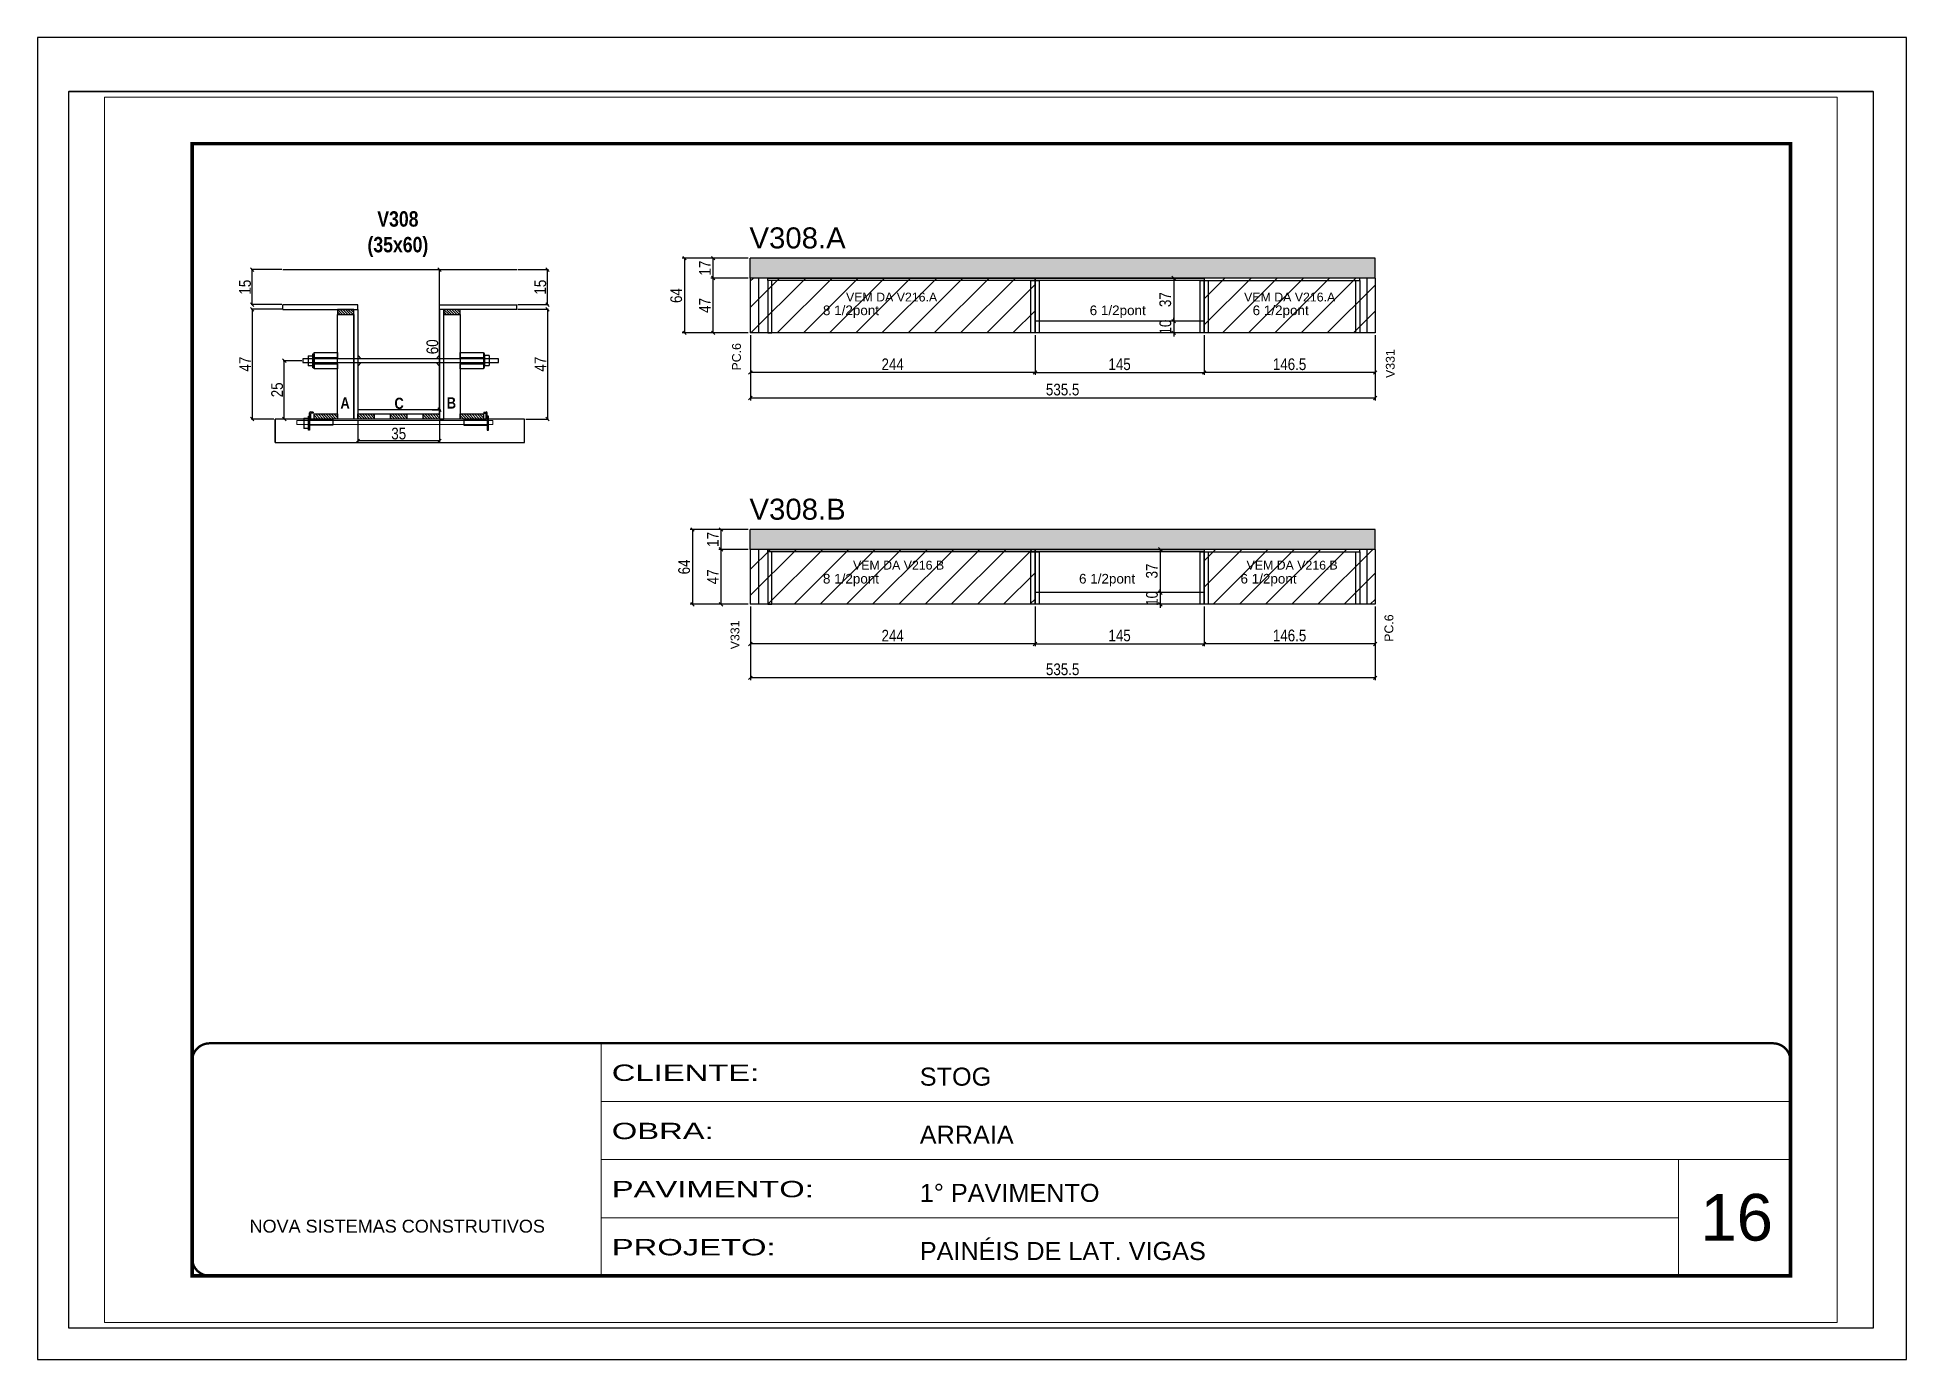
# Paper-space layout '01 (16)' of a CAD drawing. Extents: x -1 to 296, y 0 to 210.
# The model-space entities are those that its viewports show. They can reach past a viewport. Long polylines and large blocks are cut down to what shows.
import ezdxf

# ---------------------------------------------------------------- set-up
doc = ezdxf.new("R2010")
doc.units = 0
doc.linetypes.add('CONTINUO', pattern=[0])
doc.linetypes.add('DASHED', pattern=[0.75, 0.5, -0.25])
doc.layers.get('0').update_dxf_attribs({"linetype": 'CONTINUOUS'})
doc.layers.get('Defpoints').update_dxf_attribs({"linetype": 'CONTINUOUS'})
for name, color, linetype in [('1HACHURA MADEIRAS', 1, 'CONTINUOUS'), ('barrote', 251, 'CONTINUOUS'), ('COTA', 241, 'CONTINUOUS'), ('detalhes', 4, 'CONTINUOUS'), ('NOMENCLATURA', 7, 'CONTINUOUS'), ('Painéis', 200, 'CONTINUOUS'), ('PONTALETE', 7, 'CONTINUOUS'), ('presilha', 1, 'CONTINUOUS'), ('SARR_2.2x10', 60, 'CONTINUOUS'), ('SARR_2.2x7', 40, 'CONTINUOUS'), ('SARR_3.5x7', 81, 'CONTINUOUS'), ('Tubo de PVC', 51, 'CONTINUOUS')]:
    doc.layers.add(name, color=color, linetype=linetype)
for name, color, linetype, lineweight in [('CARIMBO', 255, 'CONTINUOUS', 9), ('CONCRETO', 251, 'CONTINUOUS', 25), ('Folhas', 255, 'CONTINUOUS', 9), ('REAPROVEITAMENTO', 251, 'CONTINUOUS', 9), ('SARRAFO DE PRESSAO', 251, 'DASHED', 9), ('SCO-___-LAJ', 2, 'CONTINUOUS', 0)]:
    doc.layers.add(name, color=color, linetype=linetype, lineweight=lineweight)
doc.styles.add('ARIAL', font='arial.ttf')
doc.styles.add('COTA TECNICA', font='techl___.ttf', dxfattribs={"height": 10})
doc.styles.add('COTA TECNICA 2X', font='techl___.ttf', dxfattribs={"height": 10})
doc.styles.add('TECNICA', font='techb___.ttf', dxfattribs={"height": 10})
doc.styles.add('Tecnologia', font='')
doc.styles.get('Tecnologia').set_extended_font_data('Forgotten Futurist')
doc.dimstyles.new('PAINEL', dxfattribs={"dimtxt": 10, "dimasz": 3, "dimexe": 3, "dimexo": 3, "dimgap": 3, "dimtad": 1, "dimdec": 1, "dimzin": 12, "dimdsep": 46, "dimtxsty": 'COTA TECNICA', "dimblk1": 'OBLIQUE', "dimblk2": 'OBLIQUE', "dimsah": 1, "dimcen": 0.9, "dimclrd": 4, "dimclre": 4, "dimclrt": 240, "dimadec": 1, "dimazin": 3, "dimtfac": 1, "dimtdec": 1, "dimtmove": 0, "dimatfit": 3, "dimfxl": 1, "dimtolj": 1, "dimtzin": 12, "dimarcsym": 0})
doc.dimstyles.new('SECAO', dxfattribs={"dimscale": 0.333333, "dimtxt": 5, "dimasz": 9, "dimexe": 3, "dimexo": 3, "dimgap": 3, "dimtad": 1, "dimdec": 1, "dimlfac": 0.5, "dimzin": 12, "dimdsep": 46, "dimtxsty": 'COTA TECNICA 2X', "dimblk1": 'OBLIQUE', "dimblk2": 'OBLIQUE', "dimsah": 1, "dimcen": 0.9, "dimclrd": 4, "dimclre": 4, "dimclrt": 240, "dimadec": 1, "dimazin": 3, "dimtfac": 1, "dimtdec": 1, "dimtmove": 0, "dimatfit": 3, "dimfxl": 1, "dimtolj": 1, "dimtzin": 12, "dimarcsym": 0})

psp = doc.layouts.new('01 (16)')

msp = doc.modelspace()

# ---------------------------------------------------------------- texts
at = {"layer": 'CARIMBO', "style": 'ARIAL'}
msp.add_text('16', height=40, dxfattribs=at).set_placement((10395.07, 9970.97))
at = {"layer": 'detalhes', "style": 'TECNICA'}
for s, p in [('A', (9229.36, 10683.89)), ('C', (9275.66, 10683.58)), ('B', (9320.5, 10683.89))]:
    msp.add_text(s, height=9.6, dxfattribs=at).set_placement(p)
at = {"layer": 'NOMENCLATURA', "linetype": 'Continuous', "style": 'ARIAL'}
for s, height, p in [('V308.A', 18, (9579.96, 10821.09)), ('VEM DA V216.A', 7.5671, (9662.72, 10775.62)), ('VEM DA V216.A', 7.5671, (10003.92, 10775.62)), ('V308.B', 18, (9579.96, 10588.63)), ('VEM DA V216.B', 7.5671, (9668.72, 10545.91)), ('VEM DA V216.B', 7.5671, (10006.01, 10545.91))]:
    msp.add_text(s, height=height, dxfattribs=at).set_placement(p)
for s, p in [('PC.6', (9572.6, 10716.49)), ('V331', (10133.01, 10710.07)), ('V331', (9571.32, 10477.61)), ('PC.6', (10131.84, 10484.03))]:
    msp.add_text(s, height=7.567, rotation=90, dxfattribs=at).set_placement(p)
at = {"layer": 'NOMENCLATURA', "insert": (9278.59, 10852.94), "char_height": 13.2, "attachment_point": 2, "style": 'TECNICA'}
msp.add_mtext_dynamic_manual_height_columns('V308\\P(35x60)', width=13.2, gutter_width=1, heights=[0], dxfattribs=at)
at = {"layer": 'PONTALETE', "linetype": 'Continuous', "style": 'ARIAL'}
for s, p in [('8 1/2pont', (9642.93, 10763.91)), ('6 1/2pont', (9871.58, 10763.91)), ('6 1/2pont', (10011.24, 10763.91)), ('8 1/2pont', (9642.93, 10533.96)), ('6 1/2pont', (9862.44, 10533.96)), ('6 1/2pont', (10000.84, 10533.96))]:
    msp.add_text(s, height=8.25, dxfattribs=at).set_placement(p)

# ---------------------------------------------------------------- blocks, each defined once
blk = doc.blocks.new('9999999999')
at = {"color": 30, "linetype": 'CONTINUO'}
for p, q in [((98564.6, 34230.2), (98564.6, 34429.4)), ((98564.6, 34379.6), (99584, 34379.6)), ((98564.6, 34329.8), (99488, 34329.8)), ((99584, 34329.8), (99488, 34329.8)), ((99488, 34329.8), (99488, 34230.2)), ((98564.6, 34280), (99488, 34280))]:
    blk.add_line(p, q, dxfattribs=at)
at = {"color": 30, "linetype": 'CONTINUO', "const_width": 2}
blk.add_lwpolyline([(99584, 34230.2), (99584, 34414.4, 0.414214), (99569, 34429.4), (98229, 34429.4, 0.414214), (98214, 34414.4), (98214, 34245.2, 0.414214), (98229, 34230.2), (99584, 34230.2)], format="xyb", dxfattribs=at)
at = {"layer": 'Folhas'}
blk.add_lwpolyline([(98139, 34190.2), (99624, 34190.2), (99624, 35240.2), (98139, 35240.2)], close=True, dxfattribs=at)
at = {"layer": 'Folhas', "color": 30, "const_width": 3}
blk.add_lwpolyline([(98214, 34230.2), (99584, 34230.2), (99584, 35200.2), (98214, 35200.2)], close=True, dxfattribs=at)
at = {"color": 7, "linetype": 'Continuous', "ltscale": 5, "style": 'ARIAL'}
for s, height, p in [('STOG', 15.48, (98837.7, 34393.1)), ('ARRAIA', 15.48, (98837.7, 34343.3)), ('1° PAVIMENTO', 15.483, (98837.7, 34293.5)), ('NOVA SISTEMAS CONSTRUTIVOS', 11.059, (98263.2, 34267.2)), ('PAINÉIS DE LAT. VIGAS', 15.483, (98837.7, 34243.7))]:
    blk.add_text(s, height=height, dxfattribs=at).set_placement(p)
at = {"layer": 'Folhas', "color": 7, "style": 'Tecnologia', "width": 1.5}
for s, p in [('CLIENTE:', (98573.7, 34397.2)), ('OBRA:', (98573.7, 34347.3)), ('PAVIMENTO:', (98573.7, 34297.5)), ('PROJETO:', (98573.7, 34247.7))]:
    blk.add_text(s, height=14, dxfattribs=at).set_placement(p)
blk = doc.blocks.new('_Oblique')
at = {"color": 0, "linetype": 'ByBlock', "lineweight": -2}
blk.add_line((-0.5, -0.5), (0.5, 0.5), dxfattribs=at)
blk = doc.blocks.new('*D392')
at = {"layer": 'COTA', "color": 4, "lineweight": -2, "transparency": 16777216}
for p, q in [((9244.3, 10673.9), (9244.3, 10655.2)), ((9314.3, 10673.9), (9314.3, 10655.2)), ((9314.3, 10656.2), (9244.3, 10656.2))]:
    blk.add_line(p, q, dxfattribs=at)
at = {"layer": 'Defpoints', "color": 0, "transparency": 16777216}
for p in [(9244.3, 10674.9), (9314.3, 10674.9), (9244.3, 10656.2)]:
    blk.add_point(p, dxfattribs=at)
at = {"layer": 'COTA', "color": 4, "lineweight": -2, "transparency": 16777216, "xscale": 3, "yscale": 3, "zscale": 3, "rotation": 180}
blk.add_blockref('_Oblique', (9244.3, 10656.2), dxfattribs=at)
at = {"layer": 'COTA', "color": 4, "lineweight": -2, "transparency": 16777216, "xscale": 3, "yscale": 3, "zscale": 3}
blk.add_blockref('_Oblique', (9314.3, 10656.2), dxfattribs=at)
at = {"layer": 'COTA', "color": 240, "transparency": 16777216, "insert": (9279.3, 10662.4), "char_height": 10, "attachment_point": 5, "style": 'COTA TECNICA 2X'}
blk.add_mtext('\\A1;35', dxfattribs=at)
blk = doc.blocks.new('PRESILHA METÁLICA 1')
at = {"layer": 'presilha'}
for p, q in [((0, 13), (6, 13)), ((0, 13), (0, 0)), ((6, 0), (0, 0)), ((6, 15.5), (7.5, 15.5)), ((6, -2.5), (6, 15.5)), ((6, 13), (6, 0)), ((7.5, 10.6), (7.5, 19.9)), ((7.5, 15.5), (7.5, -2.5)), ((37.5, 4.1), (7.5, 4.1)), ((12, 21), (8.6, 21)), ((9, 11.6), (9, 18.9)), ((12, 19.5), (9.6, 19.5)), ((37.5, 11), (9.6, 11)), ((12, 21), (12, 19.5)), ((37.5, 11), (37.5, 4.1)), ((7.5, -2.5), (6, -2.5))]:
    blk.add_line(p, q, dxfattribs=at)
for centre, radius, start, end in [((8.6, 19.9), 1.14, 90, 180), ((9.6, 18.9), 0.57, 90, 180), ((9.6, 11.6), 0.57, 180, 270)]:
    blk.add_arc(centre, radius, start, end, dxfattribs=at)
blk = doc.blocks.new('PRESILHA METÁLICA 2')
at = {"layer": 'presilha'}
for p, q in [((-30.8, 13.5), (-30.8, 6.6)), ((-30.8, 13.5), (-2.8, 13.5)), ((-30.8, 6.6), (-0.8, 6.6)), ((-5.2, 23.5), (-5.2, 22)), ((-5.2, 23.5), (-1.9, 23.5)), ((-5.2, 22), (-2.8, 22)), ((-2.2, 14.1), (-2.2, 21.4)), ((0.8, 18), (-0.8, 18)), ((-0.8, 18), (-0.8, 0)), ((-0.8, 0), (0.8, 0)), ((-0.8, 14.6), (-0.8, 22.4)), ((0.8, 0), (0.8, 18))]:
    blk.add_line(p, q, dxfattribs=at)
for centre, radius, start, end in [((-2.8, 21.4), 0.57, 0, 90), ((-2.8, 14.1), 0.57, 270, 0), ((-1.9, 22.4), 1.14, 0, 90)]:
    blk.add_arc(centre, radius, start, end, dxfattribs=at)
blk = doc.blocks.new('*D393')
at = {"layer": 'COTA', "color": 4, "lineweight": -2, "transparency": 16777216}
for p, q in [((9179, 10768.9), (9152.7, 10768.9)), ((9153.7, 10768.9), (9153.7, 10674.9)), ((9172.3, 10674.9), (9152.7, 10674.9))]:
    blk.add_line(p, q, dxfattribs=at)
at = {"layer": 'Defpoints', "color": 0, "transparency": 16777216}
for p in [(9180, 10768.9), (9153.7, 10674.9), (9173.3, 10674.9)]:
    blk.add_point(p, dxfattribs=at)
at = {"layer": 'COTA', "color": 4, "lineweight": -2, "transparency": 16777216, "xscale": 3, "yscale": 3, "zscale": 3}
for p, rotation in [((9153.7, 10768.9), 90), ((9153.7, 10674.9), 270)]:
    blk.add_blockref('_Oblique', p, dxfattribs=dict(at, rotation=rotation))
at = {"layer": 'COTA', "color": 240, "transparency": 16777216, "insert": (9147.6, 10721.9), "char_height": 10, "attachment_point": 5, "rotation": 90, "style": 'COTA TECNICA 2X'}
blk.add_mtext('\\A1;47', dxfattribs=at)
blk = doc.blocks.new('*D394')
at = {"layer": 'COTA', "color": 4, "lineweight": -2, "transparency": 16777216}
for p, q in [((9314.3, 10682.9), (9314.3, 10802.9)), ((9307.9, 10682.9), (9315.3, 10682.9))]:
    blk.add_line(p, q, dxfattribs=at)
at = {"layer": 'Defpoints', "color": 0, "transparency": 16777216}
for p in [(9314.3, 10802.9), (9314.3, 10802.9), (9306.9, 10682.9)]:
    blk.add_point(p, dxfattribs=at)
at = {"layer": 'COTA', "color": 4, "lineweight": -2, "transparency": 16777216, "xscale": 3, "yscale": 3, "zscale": 3}
for p, rotation in [((9314.3, 10802.9), 90), ((9314.3, 10682.9), 270)]:
    blk.add_blockref('_Oblique', p, dxfattribs=dict(at, rotation=rotation))
at = {"layer": 'COTA', "color": 240, "transparency": 16777216, "insert": (9308.2, 10736.8), "char_height": 10, "attachment_point": 5, "rotation": 90, "style": 'COTA TECNICA 2X'}
blk.add_mtext('\\A1;60', dxfattribs=at)
blk = doc.blocks.new('*D395')
at = {"layer": 'COTA', "color": 4, "lineweight": -2, "transparency": 16777216}
for p, q in [((9179, 10802.9), (9152.7, 10802.9)), ((9153.7, 10772.9), (9153.7, 10802.9)), ((9179, 10772.9), (9152.7, 10772.9))]:
    blk.add_line(p, q, dxfattribs=at)
at = {"layer": 'Defpoints', "color": 0, "transparency": 16777216}
for p in [(9153.7, 10802.9), (9180, 10802.9), (9180, 10772.9)]:
    blk.add_point(p, dxfattribs=at)
at = {"layer": 'COTA', "color": 4, "lineweight": -2, "transparency": 16777216, "xscale": 3, "yscale": 3, "zscale": 3}
for p, rotation in [((9153.7, 10802.9), 90), ((9153.7, 10772.9), 270)]:
    blk.add_blockref('_Oblique', p, dxfattribs=dict(at, rotation=rotation))
at = {"layer": 'COTA', "color": 240, "transparency": 16777216, "insert": (9147.6, 10787.9), "char_height": 10, "attachment_point": 5, "rotation": 90, "style": 'COTA TECNICA 2X'}
blk.add_mtext('\\A1;15', dxfattribs=at)
blk = doc.blocks.new('*D396')
at = {"layer": 'COTA', "color": 4, "lineweight": -2, "transparency": 16777216}
for p, q in [((9381.4, 10768.9), (9407.8, 10768.9)), ((9406.8, 10768.9), (9406.8, 10674.9)), ((9388.2, 10674.9), (9407.8, 10674.9))]:
    blk.add_line(p, q, dxfattribs=at)
at = {"layer": 'Defpoints', "color": 0, "transparency": 16777216}
for p in [(9380.4, 10768.9), (9387.2, 10674.9), (9406.8, 10674.9)]:
    blk.add_point(p, dxfattribs=at)
at = {"layer": 'COTA', "color": 4, "lineweight": -2, "transparency": 16777216, "xscale": 3, "yscale": 3, "zscale": 3}
for p, rotation in [((9406.8, 10768.9), 90), ((9406.8, 10674.9), 270)]:
    blk.add_blockref('_Oblique', p, dxfattribs=dict(at, rotation=rotation))
at = {"layer": 'COTA', "color": 240, "transparency": 16777216, "insert": (9400.7, 10721.9), "char_height": 10, "attachment_point": 5, "rotation": 90, "style": 'COTA TECNICA 2X'}
blk.add_mtext('\\A1;47', dxfattribs=at)
blk = doc.blocks.new('*D397')
at = {"layer": 'COTA', "color": 4, "lineweight": -2, "transparency": 16777216}
for p, q in [((9381.4, 10802.9), (9407.8, 10802.9)), ((9406.8, 10772.9), (9406.8, 10802.9)), ((9381.4, 10772.9), (9407.8, 10772.9))]:
    blk.add_line(p, q, dxfattribs=at)
at = {"layer": 'Defpoints', "color": 0, "transparency": 16777216}
for p in [(9380.4, 10802.9), (9406.8, 10802.9), (9380.4, 10772.9)]:
    blk.add_point(p, dxfattribs=at)
at = {"layer": 'COTA', "color": 4, "lineweight": -2, "transparency": 16777216, "xscale": 3, "yscale": 3, "zscale": 3}
for p, rotation in [((9406.8, 10802.9), 90), ((9406.8, 10772.9), 270)]:
    blk.add_blockref('_Oblique', p, dxfattribs=dict(at, rotation=rotation))
at = {"layer": 'COTA', "color": 240, "transparency": 16777216, "insert": (9400.7, 10787.9), "char_height": 10, "attachment_point": 5, "rotation": 90, "style": 'COTA TECNICA 2X'}
blk.add_mtext('\\A1;15', dxfattribs=at)
blk = doc.blocks.new('*D398')
at = {"layer": 'COTA', "color": 4, "linetype": 'Continuous', "lineweight": -2, "transparency": 16777216}
for p, q in [((9969.7, 10746.7), (9969.7, 10712.7)), ((10116.2, 10746.7), (10116.2, 10712.7)), ((10116.2, 10714.7), (9969.7, 10714.7))]:
    blk.add_line(p, q, dxfattribs=at)
at = {"layer": 'Defpoints', "color": 0, "linetype": 'Continuous', "transparency": 16777216}
for p in [(9969.7, 10748.7), (10116.2, 10748.7), (9969.7, 10714.7)]:
    blk.add_point(p, dxfattribs=at)
at = {"layer": 'COTA', "color": 4, "linetype": 'Continuous', "lineweight": -2, "transparency": 16777216, "xscale": 3, "yscale": 3, "zscale": 3, "rotation": 180}
blk.add_blockref('_Oblique', (9969.7, 10714.7), dxfattribs=at)
at = {"layer": 'COTA', "color": 4, "linetype": 'Continuous', "lineweight": -2, "transparency": 16777216, "xscale": 3, "yscale": 3, "zscale": 3}
blk.add_blockref('_Oblique', (10116.2, 10714.7), dxfattribs=at)
at = {"layer": 'COTA', "color": 240, "linetype": 'Continuous', "transparency": 16777216, "insert": (10042.9, 10721.8), "char_height": 10, "attachment_point": 5, "style": 'COTA TECNICA'}
blk.add_mtext('\\A1;146.5', dxfattribs=at)
blk = doc.blocks.new('*D399')
at = {"layer": 'COTA', "color": 4, "linetype": 'Continuous', "lineweight": -2, "transparency": 16777216}
for p, q in [((9580.7, 10746.7), (9580.7, 10712.7)), ((9824.7, 10746.7), (9824.7, 10712.7)), ((9824.7, 10714.7), (9580.7, 10714.7))]:
    blk.add_line(p, q, dxfattribs=at)
at = {"layer": 'Defpoints', "color": 0, "linetype": 'Continuous', "transparency": 16777216}
for p in [(9580.7, 10748.7), (9824.7, 10748.7), (9580.7, 10714.7)]:
    blk.add_point(p, dxfattribs=at)
at = {"layer": 'COTA', "color": 4, "linetype": 'Continuous', "lineweight": -2, "transparency": 16777216, "xscale": 3, "yscale": 3, "zscale": 3, "rotation": 180}
blk.add_blockref('_Oblique', (9580.7, 10714.7), dxfattribs=at)
at = {"layer": 'COTA', "color": 4, "linetype": 'Continuous', "lineweight": -2, "transparency": 16777216, "xscale": 3, "yscale": 3, "zscale": 3}
blk.add_blockref('_Oblique', (9824.7, 10714.7), dxfattribs=at)
at = {"layer": 'COTA', "color": 240, "linetype": 'Continuous', "transparency": 16777216, "insert": (9702.7, 10721.8), "char_height": 10, "attachment_point": 5, "style": 'COTA TECNICA'}
blk.add_mtext('\\A1;244', dxfattribs=at)
blk = doc.blocks.new('*D400')
at = {"layer": 'COTA', "color": 4, "linetype": 'Continuous', "lineweight": -2, "transparency": 16777216}
for p, q in [((9580.7, 10746.7), (9580.7, 10690.9)), ((10116.2, 10746.7), (10116.2, 10690.9)), ((10116.2, 10692.9), (9580.7, 10692.9))]:
    blk.add_line(p, q, dxfattribs=at)
at = {"layer": 'Defpoints', "color": 0, "linetype": 'Continuous', "transparency": 16777216}
for p in [(9580.7, 10748.7), (10116.2, 10748.7), (9580.7, 10692.9)]:
    blk.add_point(p, dxfattribs=at)
at = {"layer": 'COTA', "color": 4, "linetype": 'Continuous', "lineweight": -2, "transparency": 16777216, "xscale": 3, "yscale": 3, "zscale": 3, "rotation": 180}
blk.add_blockref('_Oblique', (9580.7, 10692.9), dxfattribs=at)
at = {"layer": 'COTA', "color": 4, "linetype": 'Continuous', "lineweight": -2, "transparency": 16777216, "xscale": 3, "yscale": 3, "zscale": 3}
blk.add_blockref('_Oblique', (10116.2, 10692.9), dxfattribs=at)
at = {"layer": 'COTA', "color": 240, "linetype": 'Continuous', "transparency": 16777216, "insert": (9848.4, 10700.1), "char_height": 10, "attachment_point": 5, "style": 'COTA TECNICA'}
blk.add_mtext('\\A1;535.5', dxfattribs=at)
blk = doc.blocks.new('*D401')
at = {"layer": 'COTA', "color": 4, "linetype": 'Continuous', "lineweight": -2, "transparency": 16777216}
for p, q in [((9578.7, 10795.7), (9546.9, 10795.7)), ((9548.9, 10748.7), (9548.9, 10795.7)), ((9578.7, 10748.7), (9546.9, 10748.7))]:
    blk.add_line(p, q, dxfattribs=at)
at = {"layer": 'Defpoints', "color": 0, "linetype": 'Continuous', "transparency": 16777216}
for p in [(9548.9, 10795.7), (9580.7, 10795.7), (9580.7, 10748.7)]:
    blk.add_point(p, dxfattribs=at)
at = {"layer": 'COTA', "color": 4, "linetype": 'Continuous', "lineweight": -2, "transparency": 16777216, "xscale": 3, "yscale": 3, "zscale": 3}
for p, rotation in [((9548.9, 10795.7), 90), ((9548.9, 10748.7), 270)]:
    blk.add_blockref('_Oblique', p, dxfattribs=dict(at, rotation=rotation))
at = {"layer": 'COTA', "color": 240, "linetype": 'Continuous', "transparency": 16777216, "insert": (9541.8, 10772.2), "char_height": 10, "attachment_point": 5, "rotation": 90, "style": 'COTA TECNICA'}
blk.add_mtext('\\A1;47', dxfattribs=at)
blk = doc.blocks.new('*D390')
at = {"layer": 'COTA', "color": 4, "linetype": 'Continuous', "lineweight": -2, "transparency": 16777216}
for p, q in [((9578.7, 10812.7), (9546.9, 10812.7)), ((9548.9, 10795.7), (9548.9, 10812.7)), ((9578.7, 10795.7), (9546.9, 10795.7))]:
    blk.add_line(p, q, dxfattribs=at)
at = {"layer": 'Defpoints', "color": 0, "linetype": 'Continuous', "transparency": 16777216}
for p in [(9548.9, 10812.7), (9580.7, 10812.7), (9580.7, 10795.7)]:
    blk.add_point(p, dxfattribs=at)
at = {"layer": 'COTA', "color": 4, "linetype": 'Continuous', "lineweight": -2, "transparency": 16777216, "xscale": 3, "yscale": 3, "zscale": 3}
for p, rotation in [((9548.9, 10812.7), 90), ((9548.9, 10795.7), 270)]:
    blk.add_blockref('_Oblique', p, dxfattribs=dict(at, rotation=rotation))
at = {"layer": 'COTA', "color": 240, "linetype": 'Continuous', "transparency": 16777216, "insert": (9541.8, 10804.2), "char_height": 10, "attachment_point": 5, "rotation": 90, "style": 'COTA TECNICA'}
blk.add_mtext('\\A1;17', dxfattribs=at)
blk = doc.blocks.new('*D391')
at = {"layer": 'COTA', "color": 4, "linetype": 'Continuous', "lineweight": -2, "transparency": 16777216}
for p, q in [((9578.7, 10812.7), (9522.3, 10812.7)), ((9524.3, 10812.7), (9524.3, 10748.7)), ((9578.7, 10748.7), (9522.3, 10748.7))]:
    blk.add_line(p, q, dxfattribs=at)
at = {"layer": 'Defpoints', "color": 0, "linetype": 'Continuous', "transparency": 16777216}
for p in [(9580.7, 10812.7), (9524.3, 10748.7), (9580.7, 10748.7)]:
    blk.add_point(p, dxfattribs=at)
at = {"layer": 'COTA', "color": 4, "linetype": 'Continuous', "lineweight": -2, "transparency": 16777216, "xscale": 3, "yscale": 3, "zscale": 3}
for p, rotation in [((9524.3, 10812.7), 90), ((9524.3, 10748.7), 270)]:
    blk.add_blockref('_Oblique', p, dxfattribs=dict(at, rotation=rotation))
at = {"layer": 'COTA', "color": 240, "linetype": 'Continuous', "transparency": 16777216, "insert": (9517.2, 10780.7), "char_height": 10, "attachment_point": 5, "rotation": 90, "style": 'COTA TECNICA'}
blk.add_mtext('\\A1;64', dxfattribs=at)
blk = doc.blocks.new('*D402')
at = {"layer": 'COTA', "color": 4, "linetype": 'Continuous', "lineweight": -2, "transparency": 16777216}
for p, q in [((9824.7, 10746.7), (9824.7, 10712.7)), ((9969.7, 10746.7), (9969.7, 10712.7)), ((9824.7, 10714.7), (9969.7, 10714.7))]:
    blk.add_line(p, q, dxfattribs=at)
at = {"layer": 'Defpoints', "color": 0, "linetype": 'Continuous', "transparency": 16777216}
for p in [(9824.7, 10748.7), (9969.7, 10748.7), (9969.7, 10714.7)]:
    blk.add_point(p, dxfattribs=at)
at = {"layer": 'COTA', "color": 4, "linetype": 'Continuous', "lineweight": -2, "transparency": 16777216, "xscale": 3, "yscale": 3, "zscale": 3, "rotation": 180}
blk.add_blockref('_Oblique', (9824.7, 10714.7), dxfattribs=at)
at = {"layer": 'COTA', "color": 4, "linetype": 'Continuous', "lineweight": -2, "transparency": 16777216, "xscale": 3, "yscale": 3, "zscale": 3}
blk.add_blockref('_Oblique', (9969.7, 10714.7), dxfattribs=at)
at = {"layer": 'COTA', "color": 240, "linetype": 'Continuous', "transparency": 16777216, "insert": (9897.2, 10721.8), "char_height": 10, "attachment_point": 5, "style": 'COTA TECNICA'}
blk.add_mtext('\\A1;145', dxfattribs=at)
blk = doc.blocks.new('*D404')
at = {"layer": 'COTA', "color": 4, "linetype": 'Continuous', "lineweight": -2, "transparency": 16777216}
for p, q in [((9969.7, 10514.2), (9969.7, 10480.2)), ((10116.2, 10514.2), (10116.2, 10480.2)), ((10116.2, 10482.2), (9969.7, 10482.2))]:
    blk.add_line(p, q, dxfattribs=at)
at = {"layer": 'Defpoints', "color": 0, "linetype": 'Continuous', "transparency": 16777216}
for p in [(9969.7, 10516.2), (10116.2, 10516.2), (9969.7, 10482.2)]:
    blk.add_point(p, dxfattribs=at)
at = {"layer": 'COTA', "color": 4, "linetype": 'Continuous', "lineweight": -2, "transparency": 16777216, "xscale": 3, "yscale": 3, "zscale": 3, "rotation": 180}
blk.add_blockref('_Oblique', (9969.7, 10482.2), dxfattribs=at)
at = {"layer": 'COTA', "color": 4, "linetype": 'Continuous', "lineweight": -2, "transparency": 16777216, "xscale": 3, "yscale": 3, "zscale": 3}
blk.add_blockref('_Oblique', (10116.2, 10482.2), dxfattribs=at)
at = {"layer": 'COTA', "color": 240, "linetype": 'Continuous', "transparency": 16777216, "insert": (10042.9, 10489.4), "char_height": 10, "attachment_point": 5, "style": 'COTA TECNICA'}
blk.add_mtext('\\A1;146.5', dxfattribs=at)
blk = doc.blocks.new('*D405')
at = {"layer": 'COTA', "color": 4, "linetype": 'Continuous', "lineweight": -2, "transparency": 16777216}
for p, q in [((9580.7, 10514.2), (9580.7, 10480.2)), ((9824.7, 10514.2), (9824.7, 10480.2)), ((9824.7, 10482.2), (9580.7, 10482.2))]:
    blk.add_line(p, q, dxfattribs=at)
at = {"layer": 'Defpoints', "color": 0, "linetype": 'Continuous', "transparency": 16777216}
for p in [(9580.7, 10516.2), (9824.7, 10516.2), (9580.7, 10482.2)]:
    blk.add_point(p, dxfattribs=at)
at = {"layer": 'COTA', "color": 4, "linetype": 'Continuous', "lineweight": -2, "transparency": 16777216, "xscale": 3, "yscale": 3, "zscale": 3, "rotation": 180}
blk.add_blockref('_Oblique', (9580.7, 10482.2), dxfattribs=at)
at = {"layer": 'COTA', "color": 4, "linetype": 'Continuous', "lineweight": -2, "transparency": 16777216, "xscale": 3, "yscale": 3, "zscale": 3}
blk.add_blockref('_Oblique', (9824.7, 10482.2), dxfattribs=at)
at = {"layer": 'COTA', "color": 240, "linetype": 'Continuous', "transparency": 16777216, "insert": (9702.7, 10489.3), "char_height": 10, "attachment_point": 5, "style": 'COTA TECNICA'}
blk.add_mtext('\\A1;244', dxfattribs=at)
blk = doc.blocks.new('*D406')
at = {"layer": 'COTA', "color": 4, "linetype": 'Continuous', "lineweight": -2, "transparency": 16777216}
for p, q in [((9580.7, 10514.2), (9580.7, 10451.2)), ((10116.2, 10514.2), (10116.2, 10451.2)), ((10116.2, 10453.2), (9580.7, 10453.2))]:
    blk.add_line(p, q, dxfattribs=at)
at = {"layer": 'Defpoints', "color": 0, "linetype": 'Continuous', "transparency": 16777216}
for p in [(9580.7, 10516.2), (10116.2, 10516.2), (9580.7, 10453.2)]:
    blk.add_point(p, dxfattribs=at)
at = {"layer": 'COTA', "color": 4, "linetype": 'Continuous', "lineweight": -2, "transparency": 16777216, "xscale": 3, "yscale": 3, "zscale": 3, "rotation": 180}
blk.add_blockref('_Oblique', (9580.7, 10453.2), dxfattribs=at)
at = {"layer": 'COTA', "color": 4, "linetype": 'Continuous', "lineweight": -2, "transparency": 16777216, "xscale": 3, "yscale": 3, "zscale": 3}
blk.add_blockref('_Oblique', (10116.2, 10453.2), dxfattribs=at)
at = {"layer": 'COTA', "color": 240, "linetype": 'Continuous', "transparency": 16777216, "insert": (9848.4, 10460.4), "char_height": 10, "attachment_point": 5, "style": 'COTA TECNICA'}
blk.add_mtext('\\A1;535.5', dxfattribs=at)
blk = doc.blocks.new('*D407')
at = {"layer": 'COTA', "color": 4, "linetype": 'Continuous', "lineweight": -2, "transparency": 16777216}
for p, q in [((9578.7, 10563.2), (9553.6, 10563.2)), ((9555.6, 10516.2), (9555.6, 10563.2)), ((9578.7, 10516.2), (9553.6, 10516.2))]:
    blk.add_line(p, q, dxfattribs=at)
at = {"layer": 'Defpoints', "color": 0, "linetype": 'Continuous', "transparency": 16777216}
for p in [(9555.6, 10563.2), (9580.7, 10563.2), (9580.7, 10516.2)]:
    blk.add_point(p, dxfattribs=at)
at = {"layer": 'COTA', "color": 4, "linetype": 'Continuous', "lineweight": -2, "transparency": 16777216, "xscale": 3, "yscale": 3, "zscale": 3}
for p, rotation in [((9555.6, 10563.2), 90), ((9555.6, 10516.2), 270)]:
    blk.add_blockref('_Oblique', p, dxfattribs=dict(at, rotation=rotation))
at = {"layer": 'COTA', "color": 240, "linetype": 'Continuous', "transparency": 16777216, "insert": (9548.6, 10539.7), "char_height": 10, "attachment_point": 5, "rotation": 90, "style": 'COTA TECNICA'}
blk.add_mtext('\\A1;47', dxfattribs=at)
blk = doc.blocks.new('*D408')
at = {"layer": 'COTA', "color": 4, "linetype": 'Continuous', "lineweight": -2, "transparency": 16777216}
for p, q in [((9578.7, 10580.2), (9553.6, 10580.2)), ((9555.6, 10563.2), (9555.6, 10580.2)), ((9578.7, 10563.2), (9553.6, 10563.2))]:
    blk.add_line(p, q, dxfattribs=at)
at = {"layer": 'Defpoints', "color": 0, "linetype": 'Continuous', "transparency": 16777216}
for p in [(9555.6, 10580.2), (9580.7, 10580.2), (9580.7, 10563.2)]:
    blk.add_point(p, dxfattribs=at)
at = {"layer": 'COTA', "color": 4, "linetype": 'Continuous', "lineweight": -2, "transparency": 16777216, "xscale": 3, "yscale": 3, "zscale": 3}
for p, rotation in [((9555.6, 10580.2), 90), ((9555.6, 10563.2), 270)]:
    blk.add_blockref('_Oblique', p, dxfattribs=dict(at, rotation=rotation))
at = {"layer": 'COTA', "color": 240, "linetype": 'Continuous', "transparency": 16777216, "insert": (9548.6, 10571.7), "char_height": 10, "attachment_point": 5, "rotation": 90, "style": 'COTA TECNICA'}
blk.add_mtext('\\A1;17', dxfattribs=at)
blk = doc.blocks.new('*D409')
at = {"layer": 'COTA', "color": 4, "linetype": 'Continuous', "lineweight": -2, "transparency": 16777216}
for p, q in [((9578.7, 10580.2), (9529.1, 10580.2)), ((9531.1, 10580.2), (9531.1, 10516.2)), ((9578.7, 10516.2), (9529.1, 10516.2))]:
    blk.add_line(p, q, dxfattribs=at)
at = {"layer": 'Defpoints', "color": 0, "linetype": 'Continuous', "transparency": 16777216}
for p in [(9580.7, 10580.2), (9531.1, 10516.2), (9580.7, 10516.2)]:
    blk.add_point(p, dxfattribs=at)
at = {"layer": 'COTA', "color": 4, "linetype": 'Continuous', "lineweight": -2, "transparency": 16777216, "xscale": 3, "yscale": 3, "zscale": 3}
for p, rotation in [((9531.1, 10580.2), 90), ((9531.1, 10516.2), 270)]:
    blk.add_blockref('_Oblique', p, dxfattribs=dict(at, rotation=rotation))
at = {"layer": 'COTA', "color": 240, "linetype": 'Continuous', "transparency": 16777216, "insert": (9524, 10548.2), "char_height": 10, "attachment_point": 5, "rotation": 90, "style": 'COTA TECNICA'}
blk.add_mtext('\\A1;64', dxfattribs=at)
blk = doc.blocks.new('*D403')
at = {"layer": 'COTA', "color": 4, "linetype": 'Continuous', "lineweight": -2, "transparency": 16777216}
for p, q in [((9824.7, 10514.2), (9824.7, 10480.2)), ((9969.7, 10514.2), (9969.7, 10480.2)), ((9824.7, 10482.2), (9969.7, 10482.2))]:
    blk.add_line(p, q, dxfattribs=at)
at = {"layer": 'Defpoints', "color": 0, "linetype": 'Continuous', "transparency": 16777216}
for p in [(9824.7, 10516.2), (9969.7, 10516.2), (9969.7, 10482.2)]:
    blk.add_point(p, dxfattribs=at)
at = {"layer": 'COTA', "color": 4, "linetype": 'Continuous', "lineweight": -2, "transparency": 16777216, "xscale": 3, "yscale": 3, "zscale": 3, "rotation": 180}
blk.add_blockref('_Oblique', (9824.7, 10482.2), dxfattribs=at)
at = {"layer": 'COTA', "color": 4, "linetype": 'Continuous', "lineweight": -2, "transparency": 16777216, "xscale": 3, "yscale": 3, "zscale": 3}
blk.add_blockref('_Oblique', (9969.7, 10482.2), dxfattribs=at)
at = {"layer": 'COTA', "color": 240, "linetype": 'Continuous', "transparency": 16777216, "insert": (9897.2, 10489.4), "char_height": 10, "attachment_point": 5, "style": 'COTA TECNICA'}
blk.add_mtext('\\A1;145', dxfattribs=at)
blk = doc.blocks.new('*D435')
at = {"layer": 'COTA', "color": 4, "linetype": 'Continuous', "lineweight": -2, "transparency": 16777216}
for p, q in [((9957.6, 10795.7), (9941.6, 10795.7)), ((9943.6, 10795.7), (9943.6, 10758.7)), ((9957.6, 10758.7), (9941.6, 10758.7))]:
    blk.add_line(p, q, dxfattribs=at)
at = {"layer": 'Defpoints', "color": 0, "linetype": 'Continuous', "transparency": 16777216}
for p in [(9959.6, 10795.7), (9943.6, 10758.7), (9959.6, 10758.7)]:
    blk.add_point(p, dxfattribs=at)
at = {"layer": 'COTA', "color": 4, "linetype": 'Continuous', "lineweight": -2, "transparency": 16777216, "xscale": 3, "yscale": 3, "zscale": 3}
for p, rotation in [((9943.6, 10795.7), 90), ((9943.6, 10758.7), 270)]:
    blk.add_blockref('_Oblique', p, dxfattribs=dict(at, rotation=rotation))
at = {"layer": 'COTA', "color": 240, "linetype": 'Continuous', "transparency": 16777216, "insert": (9936.4, 10777.2), "char_height": 10, "attachment_point": 5, "rotation": 90, "style": 'COTA TECNICA'}
blk.add_mtext('\\A1;37', dxfattribs=at)
blk = doc.blocks.new('*D436')
at = {"layer": 'COTA', "color": 4, "linetype": 'Continuous', "lineweight": -2, "transparency": 16777216}
for p, q in [((9957.6, 10758.7), (9941.6, 10758.7)), ((9943.6, 10758.7), (9943.6, 10761.7)), ((9943.6, 10758.7), (9943.6, 10748.7)), ((9957.6, 10748.7), (9941.6, 10748.7)), ((9943.6, 10748.7), (9943.6, 10745.7))]:
    blk.add_line(p, q, dxfattribs=at)
at = {"layer": 'Defpoints', "color": 0, "linetype": 'Continuous', "transparency": 16777216}
for p in [(9959.6, 10758.7), (9943.6, 10748.7), (9959.6, 10748.7)]:
    blk.add_point(p, dxfattribs=at)
at = {"layer": 'COTA', "color": 4, "linetype": 'Continuous', "lineweight": -2, "transparency": 16777216, "xscale": 3, "yscale": 3, "zscale": 3}
for p, rotation in [((9943.6, 10758.7), 270), ((9943.6, 10748.7), 90)]:
    blk.add_blockref('_Oblique', p, dxfattribs=dict(at, rotation=rotation))
at = {"layer": 'COTA', "color": 240, "linetype": 'Continuous', "transparency": 16777216, "insert": (9936.5, 10753.7), "char_height": 10, "attachment_point": 5, "rotation": 90, "style": 'COTA TECNICA'}
blk.add_mtext('\\A1;10', dxfattribs=at)
blk = doc.blocks.new('*D437')
at = {"layer": 'COTA', "color": 4, "linetype": 'Continuous', "lineweight": -2, "transparency": 16777216}
for p, q in [((9937.6, 10563.2), (9930.1, 10563.2)), ((9932.1, 10563.2), (9932.1, 10526.2)), ((9937.6, 10526.2), (9930.1, 10526.2))]:
    blk.add_line(p, q, dxfattribs=at)
at = {"layer": 'Defpoints', "color": 0, "linetype": 'Continuous', "transparency": 16777216}
for p in [(9939.6, 10563.2), (9932.1, 10526.2), (9939.6, 10526.2)]:
    blk.add_point(p, dxfattribs=at)
at = {"layer": 'COTA', "color": 4, "linetype": 'Continuous', "lineweight": -2, "transparency": 16777216, "xscale": 3, "yscale": 3, "zscale": 3}
for p, rotation in [((9932.1, 10563.2), 90), ((9932.1, 10526.2), 270)]:
    blk.add_blockref('_Oblique', p, dxfattribs=dict(at, rotation=rotation))
at = {"layer": 'COTA', "color": 240, "linetype": 'Continuous', "transparency": 16777216, "insert": (9924.9, 10544.7), "char_height": 10, "attachment_point": 5, "rotation": 90, "style": 'COTA TECNICA'}
blk.add_mtext('\\A1;37', dxfattribs=at)
blk = doc.blocks.new('*D438')
at = {"layer": 'COTA', "color": 4, "linetype": 'Continuous', "lineweight": -2, "transparency": 16777216}
for p, q in [((9932.1, 10526.2), (9932.1, 10529.2)), ((9937.6, 10526.2), (9930.1, 10526.2)), ((9937.6, 10516.2), (9930.1, 10516.2)), ((9932.1, 10526.2), (9932.1, 10516.2)), ((9932.1, 10516.2), (9932.1, 10513.2))]:
    blk.add_line(p, q, dxfattribs=at)
at = {"layer": 'Defpoints', "color": 0, "linetype": 'Continuous', "transparency": 16777216}
for p in [(9932.1, 10516.2), (9939.6, 10526.2), (9939.6, 10516.2)]:
    blk.add_point(p, dxfattribs=at)
at = {"layer": 'COTA', "color": 4, "linetype": 'Continuous', "lineweight": -2, "transparency": 16777216, "xscale": 3, "yscale": 3, "zscale": 3}
for p, rotation in [((9932.1, 10526.2), 270), ((9932.1, 10516.2), 90)]:
    blk.add_blockref('_Oblique', p, dxfattribs=dict(at, rotation=rotation))
at = {"layer": 'COTA', "color": 240, "linetype": 'Continuous', "transparency": 16777216, "insert": (9925, 10521.2), "char_height": 10, "attachment_point": 5, "rotation": 90, "style": 'COTA TECNICA'}
blk.add_mtext('\\A1;10', dxfattribs=at)
blk = doc.blocks.new('*D987')
at = {"layer": 'COTA', "color": 4, "lineweight": -2, "transparency": 16777216}
for p, q in [((9196.3, 10724.9), (9180.2, 10724.9)), ((9181.2, 10674.9), (9181.2, 10724.9)), ((9205.7, 10674.9), (9180.2, 10674.9))]:
    blk.add_line(p, q, dxfattribs=at)
at = {"layer": 'Defpoints', "color": 0, "transparency": 16777216}
for p in [(9181.2, 10724.9), (9197.3, 10724.9), (9206.7, 10674.9)]:
    blk.add_point(p, dxfattribs=at)
at = {"layer": 'COTA', "color": 4, "lineweight": -2, "transparency": 16777216, "xscale": 3, "yscale": 3, "zscale": 3}
for p, rotation in [((9181.2, 10724.9), 90), ((9181.2, 10674.9), 270)]:
    blk.add_blockref('_Oblique', p, dxfattribs=dict(at, rotation=rotation))
at = {"layer": 'COTA', "color": 240, "transparency": 16777216, "insert": (9175.1, 10699.9), "char_height": 10, "attachment_point": 5, "rotation": 90, "style": 'COTA TECNICA 2X'}
blk.add_mtext('\\A1;25', dxfattribs=at)

# ---------------------------------------------------------------- dimensions: what is measured, and where the dimension line sits
at = {"layer": 'COTA'}
for base, p1, p2, angle, picture, middle in [((9153.69, 10802.87), (9180.04, 10772.87), (9180.04, 10802.87), 90, '*D395', (9153.69, 10787.87)), ((9314.34, 10802.87), (9306.93, 10682.87), (9314.34, 10802.87), 90, '*D394', (9314.34, 10736.76)), ((9406.8, 10802.87), (9380.45, 10772.87), (9380.45, 10802.87), 90, '*D397', (9406.8, 10787.87)), ((9244.34, 10656.2, 0), (9314.34, 10674.87), (9244.34, 10674.87), 180, '*D392', (9279.34, 10656.2, 0))]:
    dim = msp.add_linear_dim(base=base, p1=p1, p2=p2, angle=angle, dimstyle='SECAO', dxfattribs=at)
    dim.commit()
    dim.dimension.update_dxf_attribs({"geometry": picture, "text_midpoint": middle, "dimtype": 160})
at = {"layer": 'COTA', "linetype": 'Continuous'}
for base, p1, p2, angle, picture, middle in [((9524.3, 10748.68), (9580.67, 10812.68), (9580.67, 10748.68), 90, '*D391', (9517.19, 10780.68)), ((9548.86, 10812.68), (9580.67, 10795.68), (9580.67, 10812.68), 90, '*D390', (9541.79, 10804.18)), ((9548.86, 10795.68), (9580.67, 10748.68), (9580.67, 10795.68), 90, '*D401', (9541.79, 10772.18)), ((9943.63, 10758.68), (9959.62, 10795.68), (9959.62, 10758.68), 90, '*D435', (9936.41, 10777.18)), ((9943.63, 10748.68), (9959.62, 10758.68), (9959.62, 10748.68), 90, '*D436', (9936.52, 10753.68)), ((9580.67, 10714.71), (9824.7, 10748.68), (9580.67, 10748.68), 180, '*D399', (9702.68, 10721.78)), ((9969.7, 10714.71), (10116.2, 10748.68), (9969.7, 10748.68), 180, '*D398', (10042.95, 10721.82)), ((9531.07, 10516.22), (9580.67, 10580.22), (9580.67, 10516.22), 90, '*D409', (9523.96, 10548.22)), ((9555.63, 10580.22), (9580.67, 10563.22), (9580.67, 10580.22), 90, '*D408', (9548.56, 10571.72)), ((9555.63, 10563.22), (9580.67, 10516.22), (9580.67, 10563.22), 90, '*D407', (9548.56, 10539.72)), ((9932.09, 10526.22), (9939.59, 10563.22), (9939.59, 10526.22), 90, '*D437', (9924.87, 10544.72)), ((9932.09, 10516.22), (9939.59, 10526.22), (9939.59, 10516.22), 90, '*D438', (9924.99, 10521.22)), ((9580.67, 10482.25), (9824.7, 10516.22), (9580.67, 10516.22), 180, '*D405', (9702.68, 10489.32)), ((9580.67, 10453.23), (10116.2, 10516.22), (9580.67, 10516.22), 180, '*D406', (9848.43, 10460.45)), ((9969.7, 10482.25), (10116.2, 10516.22), (9969.7, 10516.22), 180, '*D404', (10042.95, 10489.36))]:
    dim = msp.add_linear_dim(base=base, p1=p1, p2=p2, angle=angle, dimstyle='PAINEL', override={"dimexe": 2, "dimexo": 2, "dimgap": 2, "dimadec": 8, "dimtix": 1, "dimatfit": 2, "dimldrblk": 'Oblique'}, dxfattribs=at)
    dim.commit()
    dim.dimension.update_dxf_attribs({"geometry": picture, "text_midpoint": middle})
at = {"layer": 'COTA'}
for base, p1, p2, picture, middle in [((9153.69, 10674.87), (9180.04, 10768.87), (9173.29, 10674.87), '*D393', (9147.62, 10721.87)), ((9406.8, 10674.87), (9380.45, 10768.87), (9387.2, 10674.87), '*D396', (9400.73, 10721.87)), ((9181.21, 10724.87), (9206.74, 10674.87), (9197.26, 10724.87), '*D987', (9175.1, 10699.87))]:
    dim = msp.add_linear_dim(base=base, p1=p1, p2=p2, angle=90, dimstyle='SECAO', dxfattribs=at)
    dim.commit()
    dim.dimension.update_dxf_attribs({"geometry": picture, "text_midpoint": middle})
at = {"layer": 'COTA', "linetype": 'Continuous'}
dim = msp.add_linear_dim(base=(9580.67, 10692.91), p1=(10116.2, 10748.68), p2=(9580.67, 10748.68), angle=180, dimstyle='PAINEL', override={"dimexe": 2, "dimexo": 2, "dimgap": 2, "dimadec": 8, "dimtix": 1, "dimatfit": 2, "dimldrblk": 'Oblique'}, dxfattribs=at)
dim.commit()
dim.dimension.update_dxf_attribs({"geometry": '*D400', "text_midpoint": (9848.43, 10692.91), "dimtype": 160})
for base, p1, p2, picture, middle in [((9969.7, 10714.71), (9824.7, 10748.68), (9969.7, 10748.68), '*D402', (9897.2, 10721.82)), ((9969.7, 10482.25), (9824.7, 10516.22), (9969.7, 10516.22), '*D403', (9897.2, 10489.36))]:
    dim = msp.add_linear_dim(base=base, p1=p1, p2=p2, dimstyle='PAINEL', override={"dimexe": 2, "dimexo": 2, "dimgap": 2, "dimadec": 8, "dimtix": 1, "dimatfit": 2, "dimldrblk": 'Oblique'}, dxfattribs=at)
    dim.commit()
    dim.dimension.update_dxf_attribs({"geometry": picture, "text_midpoint": middle})

# ---------------------------------------------------------------- hatches: boundary and pattern name
at = {"layer": 'COTA', "linetype": 'Continuous'}
h = msp.add_hatch(dxfattribs=at)
h.set_pattern_fill('AR-CONC', color=256, scale=0.05)
h.paths.add_polyline_path([(9580.67, 10812.68), (9580.67, 10795.68), (10116.2, 10795.68), (10116.2, 10812.68)])
h = msp.add_hatch(dxfattribs=at)
h.set_pattern_fill('AR-CONC', color=256, scale=0.05)
h.paths.add_polyline_path([(9580.67, 10580.22), (9580.67, 10563.22), (10116.2, 10563.22), (10116.2, 10580.22)])
at = {"layer": 'REAPROVEITAMENTO', "linetype": 'Continuous'}
h = msp.add_hatch(dxfattribs=at)
h.set_pattern_fill('ANSI31', color=256, scale=5)
h.paths.add_polyline_path([(9824.7, 10748.68), (9824.7, 10795.68), (9580.67, 10795.68), (9580.67, 10748.68)])
h = msp.add_hatch(dxfattribs=at)
h.set_pattern_fill('ANSI31', color=256, scale=5)
h.paths.add_polyline_path([(10116.2, 10748.68), (10116.2, 10795.68), (9969.7, 10795.68), (9969.7, 10748.68)])
h = msp.add_hatch(dxfattribs=at)
h.set_pattern_fill('ANSI31', color=256, scale=5)
h.paths.add_polyline_path([(9580.67, 10563.22), (9580.67, 10516.22), (9824.7, 10516.22), (9824.7, 10563.22)])
h = msp.add_hatch(dxfattribs=at)
h.set_pattern_fill('ANSI31', color=256, scale=5)
h.paths.add_polyline_path([(9969.7, 10563.22), (9969.7, 10516.22), (10116.2, 10516.22), (10116.2, 10563.22)])
at = {"layer": 'SARR_2.2x10'}
h = msp.add_hatch(dxfattribs=at)
h.set_pattern_fill('ANSI31', color=256, scale=0.5, angle=90)
h.set_pattern_definition([(135, (42304.5662, -112837.2985), (-1.122532015, -1.122532015), [])])
h.paths.add_polyline_path([(9206.74, 10679.27), (9206.74, 10674.87), (9226.74, 10674.87), (9226.74, 10679.27)])
h = msp.add_hatch(dxfattribs=at)
h.set_pattern_fill('ANSI31', color=256, scale=0.5, angle=90)
h.set_pattern_definition([(135, (42449.7662, -112837.2985), (-1.122532015, -1.122532015), [])])
h.paths.add_polyline_path([(9331.94, 10679.27), (9331.94, 10674.87), (9351.94, 10674.87), (9351.94, 10679.27)])
at = {"layer": 'SARR_2.2x7'}
h = msp.add_hatch(dxfattribs=at)
h.set_pattern_fill('ANSI31', color=256, scale=0.5, angle=90)
h.set_pattern_definition([(135, (42249.3662, -112747.6985), (-1.122532015, -1.122532015), [])])
h.paths.add_polyline_path([(9226.74, 10768.87), (9226.74, 10764.47), (9240.74, 10764.47), (9240.74, 10768.87)])
h = msp.add_hatch(dxfattribs=at)
h.set_pattern_fill('ANSI31', color=256, scale=0.5, angle=90)
h.set_pattern_definition([(135, (42340.5662, -112747.6985), (-1.122532015, -1.122532015), [])])
h.paths.add_polyline_path([(9317.94, 10768.87), (9317.94, 10764.47), (9331.94, 10764.47), (9331.94, 10768.87)])
h = msp.add_hatch(dxfattribs=at)
h.set_pattern_fill('ANSI31', color=256, scale=0.5, angle=90)
h.set_pattern_definition([(135, (42432.1662, -112837.2985), (-1.122532015, -1.122532015), [])])
h.paths.add_polyline_path([(9244.34, 10679.27), (9244.34, 10674.87), (9258.34, 10674.87), (9258.34, 10679.27)])
h = msp.add_hatch(dxfattribs=at)
h.set_pattern_fill('ANSI31', color=256, scale=0.5, angle=90)
h.set_pattern_definition([(135, (42460.1662, -112837.2985), (-1.122532015, -1.122532015), [])])
h.paths.add_polyline_path([(9272.34, 10679.27), (9272.34, 10674.87), (9286.34, 10674.87), (9286.34, 10679.27)])
h = msp.add_hatch(dxfattribs=at)
h.set_pattern_fill('ANSI31', color=256, scale=0.5, angle=90)
h.set_pattern_definition([(135, (42488.1662, -112837.2985), (-1.122532015, -1.122532015), [])])
h.paths.add_polyline_path([(9300.34, 10679.27), (9300.34, 10674.87), (9314.34, 10674.87), (9314.34, 10679.27)])

# ---------------------------------------------------------------- linework, layer by layer
at = {"layer": '1HACHURA MADEIRAS', "elevation": 0}
for points in [[(9206.74, 10731.78), (9226.74, 10731.78), (9226.74, 10727.38), (9206.74, 10727.38)], [(9206.74, 10722.18), (9226.74, 10722.18), (9226.74, 10717.78), (9206.74, 10717.78)], [(9331.94, 10731.78), (9351.94, 10731.78), (9351.94, 10727.38), (9331.94, 10727.38)], [(9331.94, 10722.18), (9351.94, 10722.18), (9351.94, 10717.78), (9331.94, 10717.78)]]:
    msp.add_lwpolyline(points, close=True, dxfattribs=at)
at = {"layer": 'barrote', "elevation": 0}
msp.add_lwpolyline([(9173.29, 10654.87), (9387.2, 10654.87), (9387.2, 10674.87), (9173.29, 10674.87)], close=True, dxfattribs=at)
at = {"layer": 'CONCRETO', "linetype": 'Continuous'}
msp.add_line((9380.45, 10802.87), (9180.04, 10802.87), dxfattribs=at)
at = {"layer": 'COTA', "linetype": 'Continuous'}
for p, q in [((9580.67, 10795.68), (9580.67, 10812.68)), ((10116.2, 10812.68), (9580.67, 10812.68)), ((10116.2, 10795.68), (10116.2, 10812.68)), ((9580.67, 10563.22), (9580.67, 10580.22)), ((10116.2, 10580.22), (9580.67, 10580.22)), ((10116.2, 10563.22), (10116.2, 10580.22))]:
    msp.add_line(p, q, dxfattribs=at)
at = {"layer": 'detalhes', "color": 250}
msp.add_line((9173.29, 10654.87), (9173.29, 10674.87), dxfattribs=at)
at = {"layer": 'Painéis', "linetype": 'Continuous'}
for p, q in [((10116.2, 10795.68), (9580.67, 10795.68)), ((9580.67, 10795.68), (9580.67, 10748.68)), ((9824.7, 10795.68), (9824.7, 10748.68)), ((9969.7, 10795.68), (9969.7, 10748.68)), ((10116.2, 10795.68), (10116.2, 10748.68)), ((9180.04, 10768.87), (9180.04, 10772.87)), ((9380.45, 10768.87), (9380.45, 10772.87)), ((9969.7, 10758.68), (9824.7, 10758.68)), ((10116.2, 10748.68), (9580.67, 10748.68)), ((10116.2, 10563.22), (9580.67, 10563.22)), ((9580.67, 10563.22), (9580.67, 10516.22)), ((9824.7, 10563.22), (9824.7, 10516.22)), ((9969.7, 10563.22), (9969.7, 10516.22)), ((10116.2, 10563.22), (10116.2, 10516.22)), ((10116.2, 10516.22), (9580.67, 10516.22)), ((9969.7, 10526.22), (9824.7, 10526.22))]:
    msp.add_line(p, q, dxfattribs=at)
at = {"layer": 'Painéis', "linetype": 'Continuous', "elevation": 0}
for points in [[(9180.04, 10768.87), (9244.34, 10768.87), (9244.34, 10772.87), (9180.04, 10772.87)], [(9380.45, 10768.87), (9314.34, 10768.87), (9314.34, 10772.87), (9380.45, 10772.87)]]:
    msp.add_lwpolyline(points, dxfattribs=at)
for points in [[(9240.74, 10674.87), (9240.74, 10768.87), (9244.34, 10768.87), (9244.34, 10674.87)], [(9317.94, 10674.87), (9317.94, 10768.87), (9314.34, 10768.87), (9314.34, 10674.87)], [(9314.34, 10682.87), (9244.34, 10682.87), (9244.34, 10679.27), (9314.34, 10679.27)]]:
    msp.add_lwpolyline(points, close=True, dxfattribs=at)
at = {"layer": 'presilha'}
for p, q in [((9201.74, 10729.11, 0), (9205.74, 10729.11, 0)), ((9201.74, 10729.11, 0), (9201.74, 10720.45, 0)), ((9205.74, 10720.45, 0), (9201.74, 10720.45, 0)), ((9205.74, 10730.78, 0), (9206.74, 10730.78, 0)), ((9205.74, 10718.78, 0), (9205.74, 10730.78, 0)), ((9205.74, 10729.11, 0), (9205.74, 10720.45, 0)), ((9206.74, 10730.78, 0), (9206.74, 10718.78, 0)), ((9352.94, 10730.97), (9351.94, 10730.97)), ((9351.94, 10730.97), (9351.94, 10718.97)), ((9351.94, 10718.97), (9352.94, 10718.97)), ((9352.94, 10718.97), (9352.94, 10730.97)), ((9356.94, 10729.3), (9352.94, 10729.3)), ((9352.94, 10729.3), (9352.94, 10720.64)), ((9352.94, 10720.64), (9356.94, 10720.64)), ((9356.94, 10729.3), (9356.94, 10720.64)), ((9206.74, 10718.78, 0), (9205.74, 10718.78, 0))]:
    msp.add_line(p, q, dxfattribs=at)
at = {"layer": 'presilha', "elevation": 0}
msp.add_lwpolyline([(9364.72, 10726.37), (9197.26, 10726.37), (9197.26, 10723.37), (9364.72, 10723.37)], close=True, dxfattribs=at)
at = {"layer": 'SARR_2.2x10', "elevation": 0}
for points in [[(9206.74, 10679.27), (9226.74, 10679.27), (9226.74, 10674.87), (9206.74, 10674.87)], [(9331.94, 10679.27), (9351.94, 10679.27), (9351.94, 10674.87), (9331.94, 10674.87)]]:
    msp.add_lwpolyline(points, close=True, dxfattribs=at)
at = {"layer": 'SARR_2.2x7', "ltscale": 25}
for p, q in [((9587.67, 10795.68), (9587.67, 10748.68)), ((10109.2, 10795.68), (10109.2, 10748.68)), ((9587.67, 10563.22), (9587.67, 10516.22)), ((10109.2, 10563.22), (10109.2, 10516.22))]:
    msp.add_line(p, q, dxfattribs=at)
at = {"layer": 'SARR_2.2x7', "ltscale": 25, "elevation": 0}
for points in [[(9824.7, 10793.48), (9595.67, 10793.48), (9595.67, 10795.68), (9824.7, 10795.68)], [(9969.7, 10793.48), (9824.7, 10793.48), (9824.7, 10795.68), (9969.7, 10795.68)], [(9969.7, 10793.48), (10103.2, 10793.48), (10103.2, 10795.68), (9969.7, 10795.68)], [(9824.7, 10561.02), (9595.67, 10561.02), (9595.67, 10563.22), (9824.7, 10563.22)], [(9969.7, 10561.02), (9824.7, 10561.02), (9824.7, 10563.22), (9969.7, 10563.22)], [(9969.7, 10561.02), (10103.2, 10561.02), (10103.2, 10563.22), (9969.7, 10563.22)]]:
    msp.add_lwpolyline(points, close=True, dxfattribs=at)
at = {"layer": 'SARR_2.2x7', "elevation": 0}
for points in [[(9240.74, 10768.87), (9226.74, 10768.87), (9226.74, 10764.47), (9240.74, 10764.47)], [(9331.94, 10768.87), (9317.94, 10768.87), (9317.94, 10764.47), (9331.94, 10764.47)], [(9244.34, 10679.27), (9258.34, 10679.27), (9258.34, 10674.87), (9244.34, 10674.87)], [(9272.34, 10679.27), (9286.34, 10679.27), (9286.34, 10674.87), (9272.34, 10674.87)], [(9300.34, 10679.27), (9314.34, 10679.27), (9314.34, 10674.87), (9300.34, 10674.87)]]:
    msp.add_lwpolyline(points, close=True, dxfattribs=at)
at = {"layer": 'SARR_3.5x7', "elevation": 0}
for points in [[(9595.67, 10748.68), (9599.17, 10748.68), (9599.17, 10793.48), (9595.67, 10793.48)], [(9824.7, 10748.68), (9821.2, 10748.68), (9821.2, 10793.48), (9824.7, 10793.48)], [(9828.2, 10748.68), (9824.7, 10748.68), (9824.7, 10793.48), (9828.2, 10793.48)], [(9969.7, 10748.68), (9966.2, 10748.68), (9966.2, 10793.48), (9969.7, 10793.48)], [(9973.2, 10748.68), (9969.7, 10748.68), (9969.7, 10793.48), (9973.2, 10793.48)], [(10103.2, 10748.68), (10099.7, 10748.68), (10099.7, 10793.48), (10103.2, 10793.48)], [(9226.74, 10764.47), (9240.74, 10764.47), (9240.74, 10674.87), (9226.74, 10674.87)], [(9317.94, 10764.47), (9331.94, 10764.47), (9331.94, 10674.87), (9317.94, 10674.87)], [(9595.67, 10516.22), (9599.17, 10516.22), (9599.17, 10561.02), (9595.67, 10561.02)], [(9824.7, 10516.22), (9821.2, 10516.22), (9821.2, 10561.02), (9824.7, 10561.02)], [(9828.2, 10516.22), (9824.7, 10516.22), (9824.7, 10561.02), (9828.2, 10561.02)], [(9969.7, 10516.22), (9966.2, 10516.22), (9966.2, 10561.02), (9969.7, 10561.02)], [(9973.2, 10516.22), (9969.7, 10516.22), (9969.7, 10561.02), (9973.2, 10561.02)], [(10103.2, 10516.22), (10099.7, 10516.22), (10099.7, 10561.02), (10103.2, 10561.02)]]:
    msp.add_lwpolyline(points, close=True, dxfattribs=at)
at = {"layer": 'SCO-___-LAJ', "color": 1, "elevation": 0}
msp.add_lwpolyline([(9191.89, 10673.54), (9360.06, 10673.54), (9360.06, 10670.34), (9191.89, 10670.34)], close=True, dxfattribs=at)
at = {"layer": 'Tubo de PVC', "elevation": 0}
msp.add_lwpolyline([(9244.34, 10729.61), (9244.34, 10720.13), (9247.14, 10723.28), (9311.54, 10723.28), (9314.34, 10720.13), (9314.34, 10729.61), (9311.54, 10726.46), (9247.14, 10726.46)], close=True, dxfattribs=at)

# ---------------------------------------------------------------- block references
at = {"layer": 'presilha', "xscale": 0.6666666666666666, "yscale": 0.6666666666666666, "zscale": 0.6666666666666666}
for name, p in [('PRESILHA METÁLICA 1', (9197.88, 10666.9)), ('PRESILHA METÁLICA 2', (9355.62, 10665.24))]:
    msp.add_blockref(name, p, dxfattribs=at)
at = {"layer": 'SARRAFO DE PRESSAO', "color": 6, "linetype": 'ByBlock'}
msp.add_blockref('9999999999', (-89111.77, -24289.38), dxfattribs=at)

msp.set_redraw_order([(e.dxf.handle, doc.entitydb.next_handle()) for e in msp.query("TEXT MTEXT ATTDEF DIMENSION ARC_DIMENSION")])  # texts and dimensions are drawn at this point

# ---------------------------------------------------------------- linework, layer by layer
for points in [[(-0.83, -0.24), (296.17, -0.24), (296.17, 209.76), (-0.83, 209.76)], [(290.87, 4.76), (4.17, 4.76), (4.17, 201.19), (290.87, 201.19)]]:
    psp.add_lwpolyline(points, close=True)

# ---------------------------------------------------------------- viewports
at = {"layer": 'Defpoints'}
psp.add_viewport(center=(147.52, 102.98), size=(286.7, 196.4325), view_center_point=(9769.86, 10425.84), view_height=1059.6857, dxfattribs=at)

doc.saveas('drawing.dxf')
